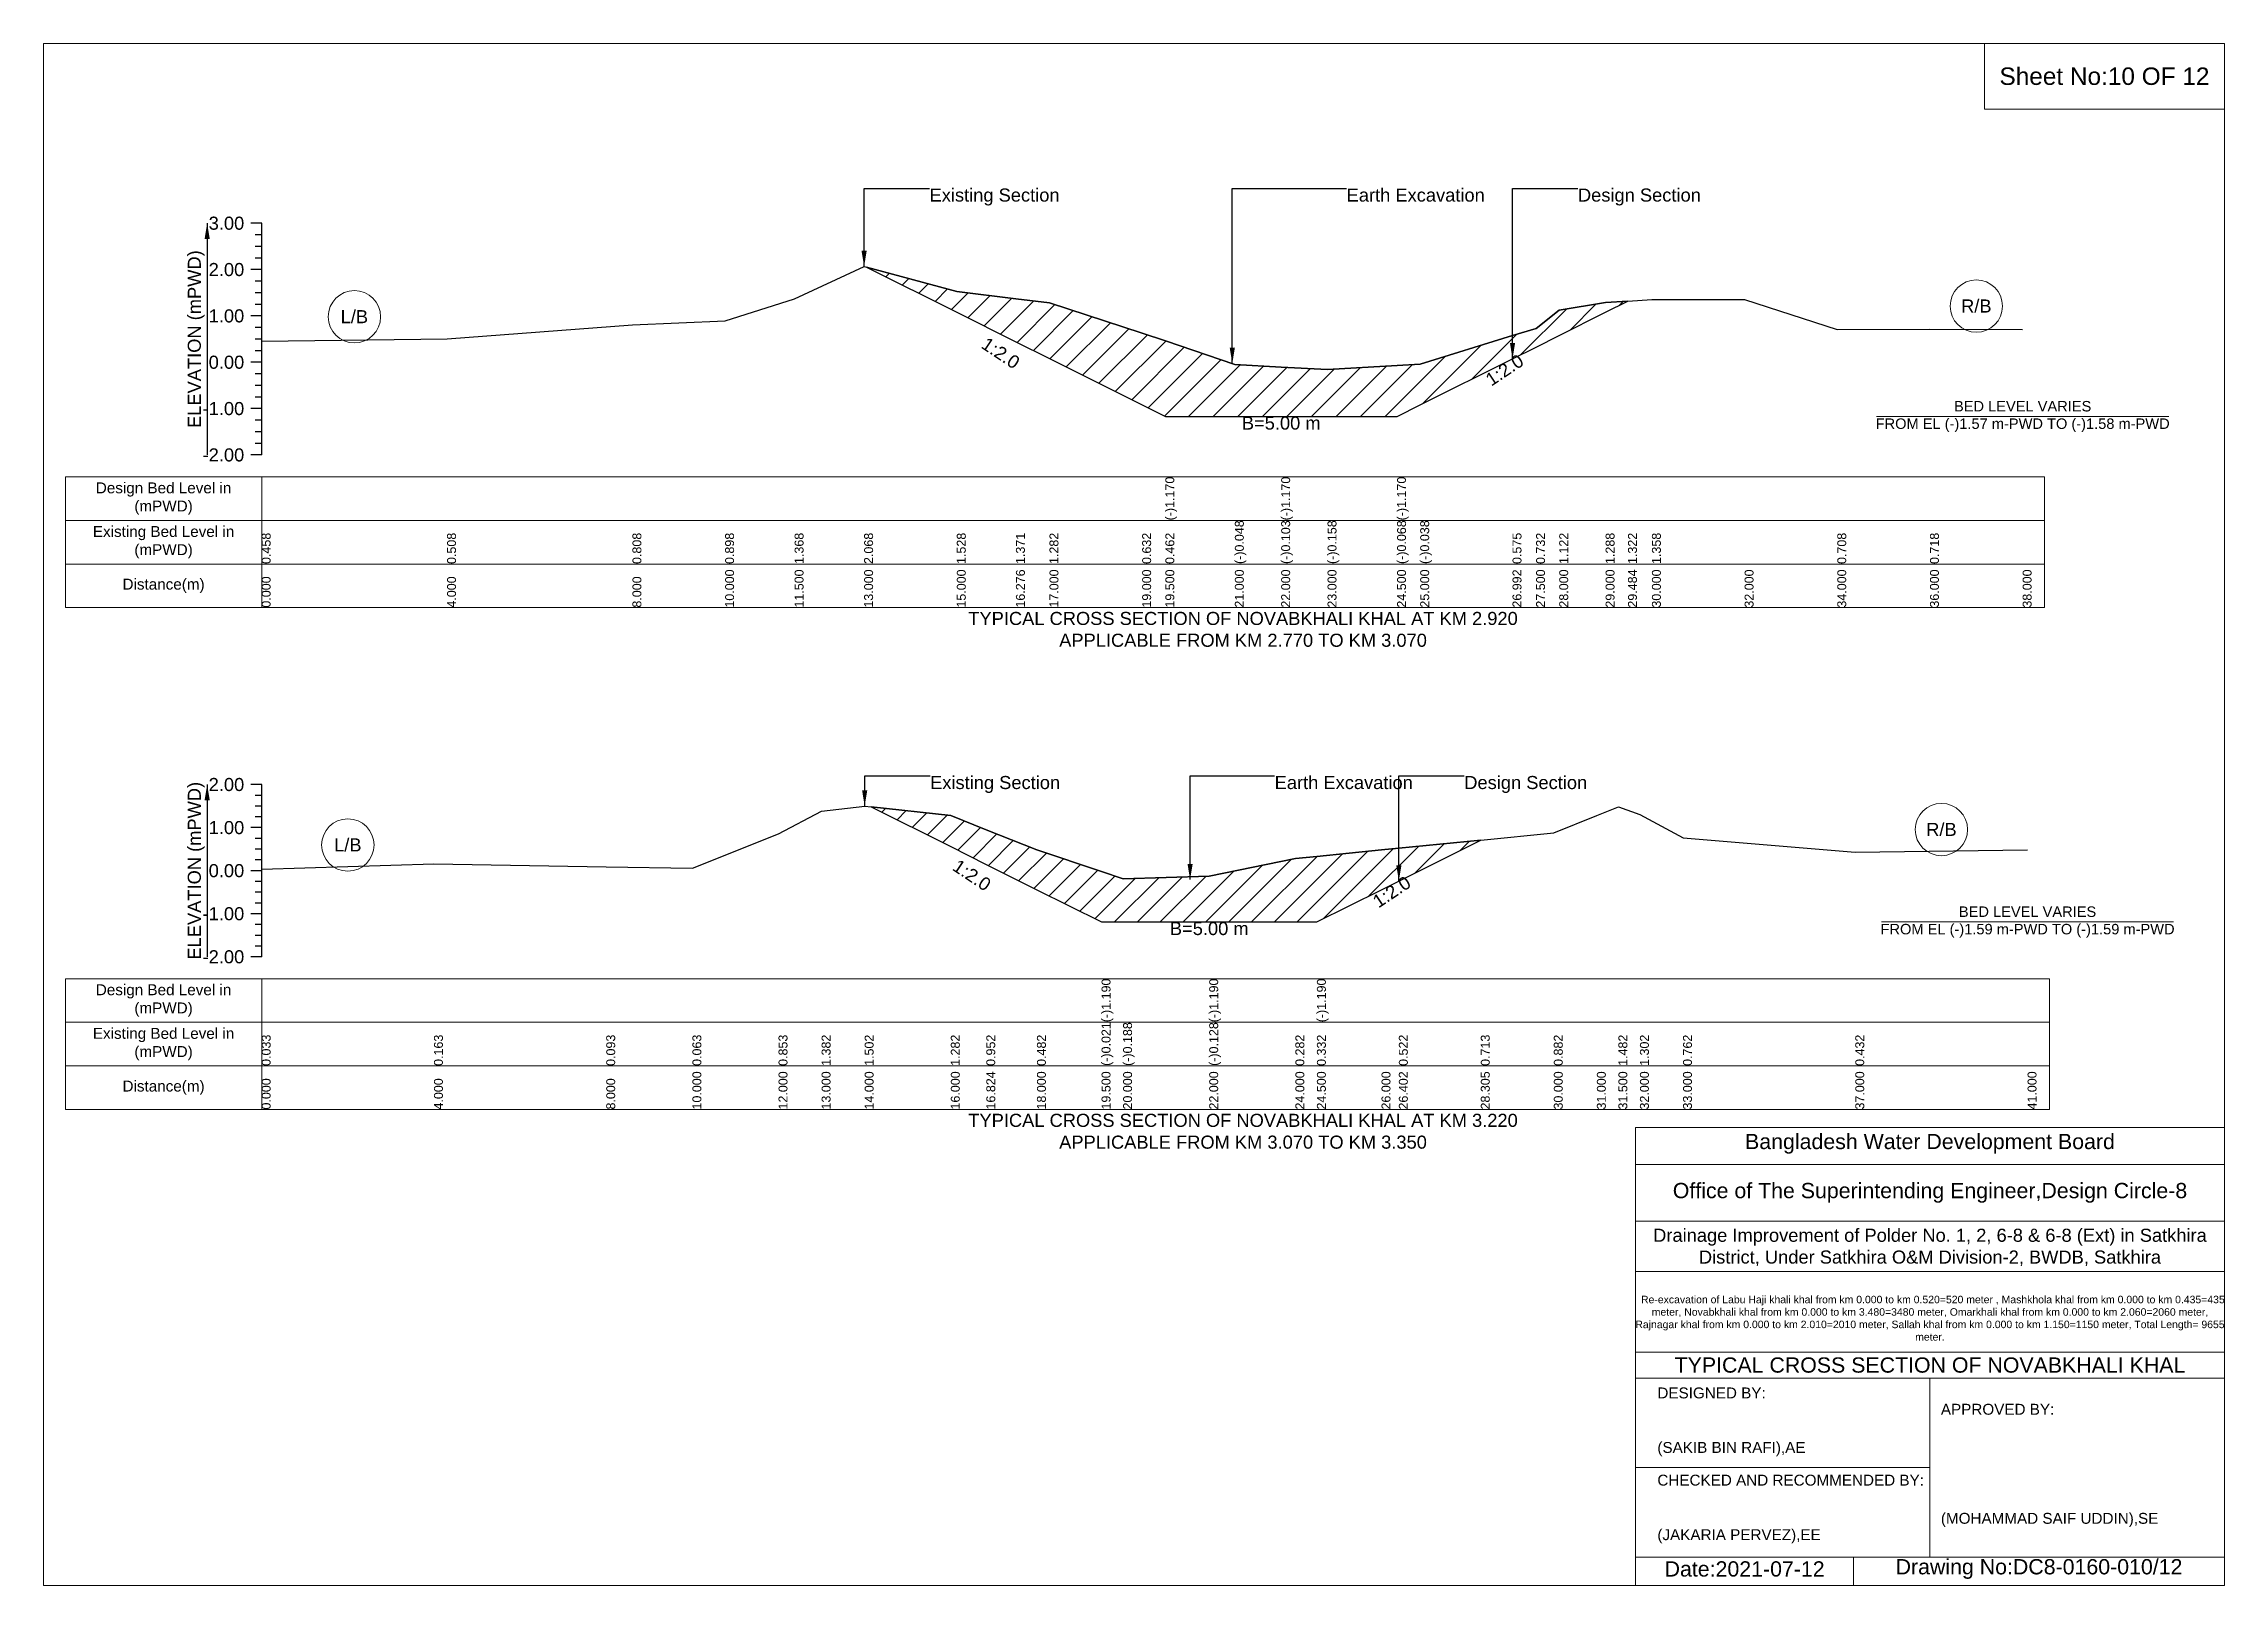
# Model space of a CAD drawing. Header units: inches. Extents: x 91000 to 648000, y -5656 to 141.
# Drawn here: x 340000 to 348000, y -5656 to 0 of the extents above; entities that cross this region are included whole.
import ezdxf

# ---------------------------------------------------------------- set-up
doc = ezdxf.new("R2010")
doc.units = ezdxf.units.IN
doc.header["$LTSCALE"] = 7
doc.header["$MEASUREMENT"] = 0
for name, color, linetype, lineweight in [('Cross section Data Border', 7, 'Continuous', 9), ('Cross Section Labels', 7, 'Continuous', 9), ('Existing_Bed_Level for Xsection', 7, 'Continuous', 25)]:
    doc.layers.add(name, color=color, linetype=linetype, lineweight=lineweight)
doc.styles.get("Standard").update_dxf_attribs({"font": 'arial.ttf'})
doc.dimstyles.get("Standard").update_dxf_attribs({"dimtxt": 0.18, "dimasz": 0.18, "dimexe": 0.18, "dimexo": 0.0625, "dimgap": 0.09, "dimtad": 0, "dimtih": 1, "dimtoh": 1, "dimdec": 4, "dimzin": 0, "dimdsep": 46, "dimtxsty": 'Standard', "dimcen": 0.09, "dimadec": 0, "dimazin": 0, "dimtfac": 1, "dimtdec": 4, "dimtofl": 0, "dimtmove": 0, "dimatfit": 3, "dimfxl": 1, "dimtolj": 1, "dimtzin": 0, "dimarcsym": 0})

msp = doc.modelspace()

# ---------------------------------------------------------------- texts
at = {"layer": 'Cross section Data Border', "char_height": 40, "width": 640, "attachment_point": 5}
for s, insert in [('Design Bed Level in (mPWD)', (340440, -1669.1)), ('Existing Bed Level in (mPWD)', (340440, -1829.1)), ('Distance(m)', (340440, -1989.1)), ('Design Bed Level in (mPWD)', (340440, -3510.3)), ('Existing Bed Level in (mPWD)', (340440, -3670.3)), ('Distance(m)', (340440, -3830.3))]:
    msp.add_mtext(s, dxfattribs=dict(at, insert=insert))
at = {"layer": 'Cross Section Labels'}
for s, insert, char_height, attachment_point in [('Sheet No:10 OF 12', (347560, -120), 64, 5), ('Existing Section', (343250, -531.6), 48, 1), ('Earth Excavation', (344780, -531.6), 48, 1), ('Design Section', (345628.6, -531.6), 48, 1), ('R/B', (347090, -962.9), 48, 5), ('L/B', (341140, -1002), 48, 5), ('BED LEVEL VARIES ^JFROM EL (-)1.57 m-PWD TO (-)1.58 m-PWD', (347260, -1368), 38.4, 5), ('B=5.00 m', (344540, -1368), 48, 2), ('TYPICAL CROSS SECTION OF NOVABKHALI KHAL AT KM 2.920^JAPPLICABLE FROM KM 2.770 TO KM 3.070', (344400, -2149.1), 48, 5), ('Existing Section', (343252, -2686.7), 48, 1), ('Earth Excavation', (344516, -2686.7), 48, 1), ('Design Section', (345211.6, -2686.7), 48, 1), ('R/B', (346962, -2883.1), 48, 5), ('L/B', (341116, -2939.8), 48, 5), ('BED LEVEL VARIES ^JFROM EL (-)1.59 m-PWD TO (-)1.59 m-PWD', (347278, -3222.3), 38.4, 5), ('B=5.00 m', (344276, -3222.3), 48, 2), ('TYPICAL CROSS SECTION OF NOVABKHALI KHAL AT KM 3.220^JAPPLICABLE FROM KM 3.070 TO KM 3.350', (344400, -3990.3), 48, 5), ('Bangladesh Water Development Board', (346920, -4036), 56, 5), ('Office of The Superintending Engineer,Design Circle-8', (346920, -4216), 56, 5)]:
    msp.add_mtext(s, dxfattribs=dict(at, insert=insert, char_height=char_height, attachment_point=attachment_point))
at = {"layer": 'Cross Section Labels', "char_height": 48, "attachment_point": 2}
for insert, rotation in [((343524.4, -1115.3), 326.30993), ((345346.1, -1177.5), 33.69007), ((343418.7, -3030.7), 326.30993), ((344932.1, -3091.8), 33.69007)]:
    msp.add_mtext('1:2.0', dxfattribs=dict(at, insert=insert, rotation=rotation))
at = {"layer": 'Cross Section Labels'}
for s, insert, char_height, width, attachment_point in [('Drainage Improvement of Polder No. 1, 2, 6-8 & 6-8 (Ext) in Satkhira District, Under Satkhira O&M Division-2, BWDB, Satkhira', (346920, -4416), 48, 2240, 5), ('  Re-excavation of Labu Haji khali khal from km 0.000 to km 0.520=520 meter , Mashkhola khal from km 0.000 to km 0.435=435 meter, Novabkhali khal from km 0.000 to km 3.480=3480 meter, Omarkhali khal from km 0.000 to km 2.060=2060 meter, Rajnagar khal from km 0.000 to km 2.010=2010 meter, Sallah khal from km 0.000 to km 1.150=1150 meter, Total Length= 9655 meter. ', (346920, -4676), 27.4148, 2160, 5), ('TYPICAL CROSS SECTION OF NOVABKHALI KHAL', (346920, -4848), 56, 2240, 5), ('DESIGNED BY:^J^J^J(SAKIB BIN RAFI),AE', (345920, -5056), 40, 1120, 4), ('APPROVED BY:^J^J^J^J^J^J(MOHAMMAD SAIF UDDIN),SE', (346960, -5216), 40, 1120, 4), ('CHECKED AND RECOMMENDED BY:^J^J^J(JAKARIA PERVEZ),EE', (345920, -5376), 40, 1120, 4), ('Date:2021-07-12', (346240, -5596), 56, 1120, 5), ('Drawing No:DC8-0160-010/12', (347320, -5596), 56, 1760, 5)]:
    msp.add_mtext(s, dxfattribs=dict(at, insert=insert, char_height=char_height, width=width, attachment_point=attachment_point))
at = {"layer": 'Existing_Bed_Level for Xsection', "char_height": 48, "attachment_point": 6}
for s, insert in [('3.00', (340736, -659.1)), ('2.00', (340736, -829.1)), ('1.00', (340736, -999.1)), ('0.00', (340736, -1169.1)), ('-1.00', (340736, -1339.1)), ('-2.00', (340736, -1509.1)), ('2.00', (340736, -2718.3)), ('1.00', (340736, -2876.3)), ('0.00', (340736, -3034.3)), ('-1.00', (340736, -3192.3)), ('-2.00', (340736, -3350.3))]:
    msp.add_mtext(s, dxfattribs=dict(at, insert=insert))
at = {"layer": 'Existing_Bed_Level for Xsection', "rotation": 90}
for s, insert, char_height, attachment_point in [('ELEVATION (mPWD)', (340560, -1084.1), 48, 5), ('(-)1.170', (344115, -1749.1), 32.8, 1), ('(-)1.170', (344540, -1749.1), 32.8, 1), ('(-)1.170', (344965, -1749.1), 32.8, 1), ('(-)0.048', (344370, -1909.1), 32.8, 1), ('(-)0.103', (344540, -1909.1), 32.8, 1), ('(-)0.158', (344710, -1909.1), 32.8, 1), ('(-)0.068', (344965, -1909.1), 32.8, 1), ('(-)0.038', (345050, -1909.1), 32.8, 1), ('0.458', (340800, -1909.1), 32.8, 1), ('0.508', (341480, -1909.1), 32.8, 1), ('0.808', (342160, -1909.1), 32.8, 1), ('0.898', (342500, -1909.1), 32.8, 1), ('1.368', (342755, -1909.1), 32.8, 1), ('2.068', (343010, -1909.1), 32.8, 1), ('1.528', (343350, -1909.1), 32.8, 1), ('1.371', (343566.9, -1909.1), 32.8, 1), ('1.282', (343690, -1909.1), 32.8, 1), ('0.632', (344030, -1909.1), 32.8, 1), ('0.462', (344115, -1909.1), 32.8, 1), ('0.575', (345388.6, -1909.1), 32.8, 1), ('0.732', (345475, -1909.1), 32.8, 1), ('1.122', (345560, -1909.1), 32.8, 1), ('1.288', (345730, -1909.1), 32.8, 1), ('1.322', (345812.2, -1909.1), 32.8, 1), ('1.358', (345900, -1909.1), 32.8, 1), ('0.708', (346580, -1909.1), 32.8, 1), ('0.718', (346920, -1909.1), 32.8, 1), ('0.000', (340800, -2069.1), 32.8, 1), ('4.000', (341480, -2069.1), 32.8, 1), ('8.000', (342160, -2069.1), 32.8, 1), ('10.000', (342500, -2069.1), 32.8, 1), ('11.500', (342755, -2069.1), 32.8, 1), ('13.000', (343010, -2069.1), 32.8, 1), ('15.000', (343350, -2069.1), 32.8, 1), ('16.276', (343566.9, -2069.1), 32.8, 1), ('17.000', (343690, -2069.1), 32.8, 1), ('19.000', (344030, -2069.1), 32.8, 1), ('19.500', (344115, -2069.1), 32.8, 1), ('21.000', (344370, -2069.1), 32.8, 1), ('22.000', (344540, -2069.1), 32.8, 1), ('23.000', (344710, -2069.1), 32.8, 1), ('24.500', (344965, -2069.1), 32.8, 1), ('25.000', (345050, -2069.1), 32.8, 1), ('26.992', (345388.6, -2069.1), 32.8, 1), ('27.500', (345475, -2069.1), 32.8, 1), ('28.000', (345560, -2069.1), 32.8, 1), ('29.000', (345730, -2069.1), 32.8, 1), ('29.484', (345812.2, -2069.1), 32.8, 1), ('30.000', (345900, -2069.1), 32.8, 1), ('32.000', (346240, -2069.1), 32.8, 1), ('34.000', (346580, -2069.1), 32.8, 1), ('36.000', (346920, -2069.1), 32.8, 1), ('38.000', (347260, -2069.1), 32.8, 1), ('ELEVATION (mPWD)', (340560, -3034.3), 48, 5), ('(-)1.190', (343881, -3590.3), 32.8, 1), ('(-)1.190', (344276, -3590.3), 32.8, 1), ('(-)1.190', (344671, -3590.3), 32.8, 1), ('(-)0.021', (343881, -3750.3), 32.8, 1), ('(-)0.188', (343960, -3750.3), 32.8, 1), ('(-)0.128', (344276, -3750.3), 32.8, 1), ('0.033', (340800, -3750.3), 32.8, 1), ('0.163', (341432, -3750.3), 32.8, 1), ('0.093', (342064, -3750.3), 32.8, 1), ('0.063', (342380, -3750.3), 32.8, 1), ('0.853', (342696, -3750.3), 32.8, 1), ('1.382', (342854, -3750.3), 32.8, 1), ('1.502', (343012, -3750.3), 32.8, 1), ('1.282', (343328, -3750.3), 32.8, 1), ('0.952', (343458.2, -3750.3), 32.8, 1), ('0.482', (343644, -3750.3), 32.8, 1), ('0.282', (344592, -3750.3), 32.8, 1), ('0.332', (344671, -3750.3), 32.8, 1), ('0.522', (344971.6, -3750.3), 32.8, 1), ('0.713', (345272.2, -3750.3), 32.8, 1), ('0.882', (345540, -3750.3), 32.8, 1), ('1.482', (345777, -3750.3), 32.8, 1), ('1.302', (345856, -3750.3), 32.8, 1), ('0.762', (346014, -3750.3), 32.8, 1), ('0.432', (346646, -3750.3), 32.8, 1), ('0.000', (340800, -3910.3), 32.8, 1), ('4.000', (341432, -3910.3), 32.8, 1), ('8.000', (342064, -3910.3), 32.8, 1), ('10.000', (342380, -3910.3), 32.8, 1), ('12.000', (342696, -3910.3), 32.8, 1), ('13.000', (342854, -3910.3), 32.8, 1), ('14.000', (343012, -3910.3), 32.8, 1), ('16.000', (343328, -3910.3), 32.8, 1), ('16.824', (343458.2, -3910.3), 32.8, 1), ('18.000', (343644, -3910.3), 32.8, 1), ('19.500', (343881, -3910.3), 32.8, 1), ('20.000', (343960, -3910.3), 32.8, 1), ('22.000', (344276, -3910.3), 32.8, 1), ('24.000', (344592, -3910.3), 32.8, 1), ('24.500', (344671, -3910.3), 32.8, 1), ('26.000', (344908, -3910.3), 32.8, 1), ('26.402', (344971.6, -3910.3), 32.8, 1), ('28.305', (345272.2, -3910.3), 32.8, 1), ('30.000', (345540, -3910.3), 32.8, 1), ('31.000', (345698, -3910.3), 32.8, 1), ('31.500', (345777, -3910.3), 32.8, 1), ('32.000', (345856, -3910.3), 32.8, 1), ('33.000', (346014, -3910.3), 32.8, 1), ('37.000', (346646, -3910.3), 32.8, 1), ('41.000', (347278, -3910.3), 32.8, 1)]:
    msp.add_mtext(s, dxfattribs=dict(at, insert=insert, char_height=char_height, attachment_point=attachment_point))

# ---------------------------------------------------------------- hatches: boundary and pattern name
at = {"layer": 'Existing_Bed_Level for Xsection'}
h = msp.add_hatch(dxfattribs=at)
h.set_pattern_fill('ANSI31', color=256, scale=510, style=0)
h.paths.add_polyline_path([(343018.9, -820), (343350, -985.5), (343566.9, -1094), (343690, -1155.5), (344030, -1325.5), (344115, -1368), (344370, -1368), (344540, -1368), (344710, -1368), (344965, -1368), (345050, -1325.5), (345388.6, -1156.2), (345475, -1113), (345560, -1070.5), (345730, -985.5), (345812.2, -944.4), (345730, -950.2), (345560, -978.4), (345475, -1044.7), (345388.6, -1071.3), (345050, -1175.6), (344965, -1180.7), (344710, -1196), (344540, -1186.7), (344370, -1177.3), (344115, -1090.6), (344030, -1061.7), (343690, -951.2), (343566.9, -936.1), (343350, -909.4)])
h = msp.add_hatch(dxfattribs=at)
h.set_pattern_fill('ANSI31', color=256, scale=474, style=0)
h.paths.add_polyline_path([(343035.5, -2799.6), (343328, -2945.8), (343458.2, -3010.9), (343644, -3103.8), (343881, -3222.3), (343960, -3222.3), (344276, -3222.3), (344592, -3222.3), (344671, -3222.3), (344908, -3103.8), (344971.6, -3072), (345272.2, -2921.7), (344971.6, -2951.8), (344908, -2958.1), (344671, -2981.8), (344592, -2989.7), (344276, -3054.5), (343960, -3064), (343881, -3037.5), (343644, -2958.1), (343458.2, -2883.8), (343328, -2831.7)])

# ---------------------------------------------------------------- linework, layer by layer
at = {"layer": 'Cross section Data Border'}
for points in [[(340080, -1589.1), (347340, -1589.1), (347340, -2069.1), (340080, -2069.1)], [(340080, -3430.3), (347358, -3430.3), (347358, -3910.3), (340080, -3910.3)]]:
    msp.add_lwpolyline(points, close=True, dxfattribs=at)
for points in [[(340800, -1589.1), (340800, -2069.1)], [(340080, -1749.1), (347340, -1749.1)], [(340080, -1909.1), (347340, -1909.1)], [(340800, -3430.3), (340800, -3910.3)], [(340080, -3590.3), (347358, -3590.3)], [(340080, -3750.3), (347358, -3750.3)]]:
    msp.add_lwpolyline(points, dxfattribs=at)
at = {"layer": 'Cross Section Labels'}
for points in [[(340000, 0), (348000, 0), (348000, -5656), (340000, -5656)], [(347120, 0), (348000, 0), (348000, -240), (347120, -240)]]:
    msp.add_lwpolyline(points, close=True, dxfattribs=at)
for points in [[(346724.2, -1368), (347795.8, -1368)], [(346742.2, -3222.3), (347813.8, -3222.3)], [(345840, -5656), (345840, -3976), (348000, -3976)], [(345840, -4112), (348000, -4112)], [(345840, -4320), (348000, -4320)], [(345840, -4504), (348000, -4504)], [(345840, -4800), (348000, -4800)], [(345840, -4896), (348000, -4896)], [(346920, -4896), (346920, -5552)], [(345840, -5224), (346920, -5224)], [(345840, -5552), (348000, -5552)], [(346640, -5552), (346640, -5656)]]:
    msp.add_lwpolyline(points, dxfattribs=at)
for centre in [(347090, -962.9), (341140, -1002), (346962, -2883.1), (341116, -2939.8)]:
    msp.add_circle(centre, 96, dxfattribs=at)
at = {"layer": 'Existing_Bed_Level for Xsection'}
for points in [[(340800, -659.1), (340760, -659.1)], [(340800, -701.6), (340776, -701.6)], [(340800, -1509.1), (340800, -1339.1), (340800, -1169.1), (340800, -999.1), (340800, -829.1), (340800, -659.1)], [(340800, -744.1), (340776, -744.1)], [(340800, -786.6), (340776, -786.6)], [(340800, -829.1), (340760, -829.1)], [(340800, -871.6), (340776, -871.6)], [(340800, -1091.3), (341480, -1082.8), (342160, -1031.8), (342500, -1016.5), (342755, -936.6), (343010, -817.6), (343018.9, -820), (343350, -909.4), (343566.9, -936.1), (343690, -951.2), (344030, -1061.7), (344115, -1090.6), (344115, -1090.6), (344370, -1177.3), (344540, -1186.7), (344540, -1186.7), (344710, -1196), (344965, -1180.7), (344965, -1180.7), (345050, -1175.6), (345388.6, -1071.3), (345475, -1044.7), (345560, -978.4), (345730, -950.2), (345812.2, -944.4), (345900, -938.3), (346240, -938.3), (346580, -1048.8), (346920, -1047.1), (347260, -1048.8)], [(340800, -914.1), (340776, -914.1)], [(340800, -956.6), (340776, -956.6)], [(340800, -999.1), (340760, -999.1)], [(340800, -1041.6), (340776, -1041.6)], [(340800, -1084.1), (340776, -1084.1)], [(340800, -1169.1), (340760, -1169.1)], [(340800, -1126.6), (340776, -1126.6)], [(340800, -1211.6), (340776, -1211.6)], [(340800, -1254.1), (340776, -1254.1)], [(340800, -1339.1), (340760, -1339.1)], [(340800, -1296.6), (340776, -1296.6)], [(340800, -1381.6), (340776, -1381.6)], [(340800, -1424.1), (340776, -1424.1)], [(340800, -1509.1), (340760, -1509.1)], [(340800, -1466.6), (340776, -1466.6)], [(340800, -2718.3), (340760, -2718.3)], [(340800, -3350.3), (340800, -3192.3), (340800, -3034.3), (340800, -2876.3), (340800, -2718.3)], [(340800, -2757.8), (340776, -2757.8)], [(340800, -2797.3), (340776, -2797.3)], [(340800, -3029.1), (341432, -3008.5), (342064, -3019.6), (342380, -3024.3), (342696, -2899.5), (342854, -2815.9), (343012, -2797), (343035.5, -2799.6), (343328, -2831.7), (343458.2, -2883.8), (343644, -2958.1), (343881, -3037.5), (343881, -3037.5), (343960, -3064), (344276, -3054.5), (344276, -3054.5), (344592, -2989.7), (344671, -2981.8), (344671, -2981.8), (344908, -2958.1), (344971.6, -2951.8), (345272.2, -2921.7), (345540, -2894.9), (345698, -2831.7), (345777, -2800.1), (345856, -2828.6), (346014, -2913.9), (346646, -2966), (347278, -2958.1)], [(340800, -2876.3), (340760, -2876.3)], [(340800, -2836.8), (340776, -2836.8)], [(340800, -2915.8), (340776, -2915.8)], [(340800, -2955.3), (340776, -2955.3)], [(340800, -3034.3), (340760, -3034.3)], [(340800, -2994.8), (340776, -2994.8)], [(340800, -3073.8), (340776, -3073.8)], [(340800, -3113.3), (340776, -3113.3)], [(340800, -3192.3), (340760, -3192.3)], [(340800, -3152.8), (340776, -3152.8)], [(340800, -3231.8), (340776, -3231.8)], [(340800, -3271.3), (340776, -3271.3)], [(340800, -3350.3), (340760, -3350.3)], [(340800, -3310.8), (340776, -3310.8)]]:
    msp.add_lwpolyline(points, dxfattribs=at)
for points in [[(343018.9, -820), (343350, -985.5), (343566.9, -1094), (343690, -1155.5), (344030, -1325.5), (344115, -1368), (344115, -1368), (344370, -1368), (344540, -1368), (344540, -1368), (344710, -1368), (344965, -1368), (344965, -1368), (345050, -1325.5), (345388.6, -1156.2), (345475, -1113), (345560, -1070.5), (345730, -985.5), (345812.2, -944.4), (345812.2, -944.4), (345812.2, -944.4), (345730, -950.2), (345560, -978.4), (345475, -1044.7), (345388.6, -1071.3), (345050, -1175.6), (344965, -1180.7), (344965, -1180.7), (344710, -1196), (344540, -1186.7), (344540, -1186.7), (344370, -1177.3), (344115, -1090.6), (344115, -1090.6), (344030, -1061.7), (343690, -951.2), (343566.9, -936.1), (343350, -909.4)], [(343035.5, -2799.6), (343035.5, -2799.6), (343328, -2945.8), (343458.2, -3010.9), (343644, -3103.8), (343881, -3222.3), (343881, -3222.3), (343960, -3222.3), (344276, -3222.3), (344276, -3222.3), (344592, -3222.3), (344671, -3222.3), (344671, -3222.3), (344908, -3103.8), (344971.6, -3072), (345272.2, -2921.7), (345272.2, -2921.7), (345272.2, -2921.7), (344971.6, -2951.8), (344908, -2958.1), (344671, -2981.8), (344671, -2981.8), (344592, -2989.7), (344276, -3054.5), (344276, -3054.5), (343960, -3064), (343881, -3037.5), (343881, -3037.5), (343644, -2958.1), (343458.2, -2883.8), (343328, -2831.7), (343035.5, -2799.6)]]:
    msp.add_lwpolyline(points, close=True, dxfattribs=at)

msp.set_redraw_order([(e.dxf.handle, doc.entitydb.next_handle()) for e in msp.query("TEXT MTEXT ATTDEF DIMENSION ARC_DIMENSION")])  # texts and dimensions are drawn at this point

# ---------------------------------------------------------------- leaders
at = {"layer": 'Cross Section Labels', "annotation_type": 0, "has_hookline": 1, "hookline_direction": 0}
for points, text_width in [([(343010, -817.6), (343010, -531.6), (343249.9, -531.6)], 467.2), ([(344360.6, -1173.4), (344360.6, -531.6), (344779.9, -531.6)], 497), ([(345388.6, -1156.2), (345388.6, -531.6), (345628.5, -531.6)], 441.2), ([(343012, -2797), (343012, -2686.7), (343251.9, -2686.7)], 467.2), ([(344205.8, -3066.7), (344205.8, -2686.7), (344515.9, -2686.7)], 497), ([(344971.6, -3072), (344971.6, -2686.7), (345211.5, -2686.7)], 441.2)]:
    msp.add_leader(points, dimstyle='Standard', override={"dimasz": 57.6}, dxfattribs=dict(at, text_width=text_width))
at = {"layer": 'Existing_Bed_Level for Xsection'}
for points in [[(340600, -659.1), (340600, -1509.1)], [(340600, -2718.3), (340600, -3350.3)]]:
    msp.add_leader(points, dimstyle='Standard', override={"dimasz": 57.6}, dxfattribs=at)

doc.saveas('drawing.dxf')
